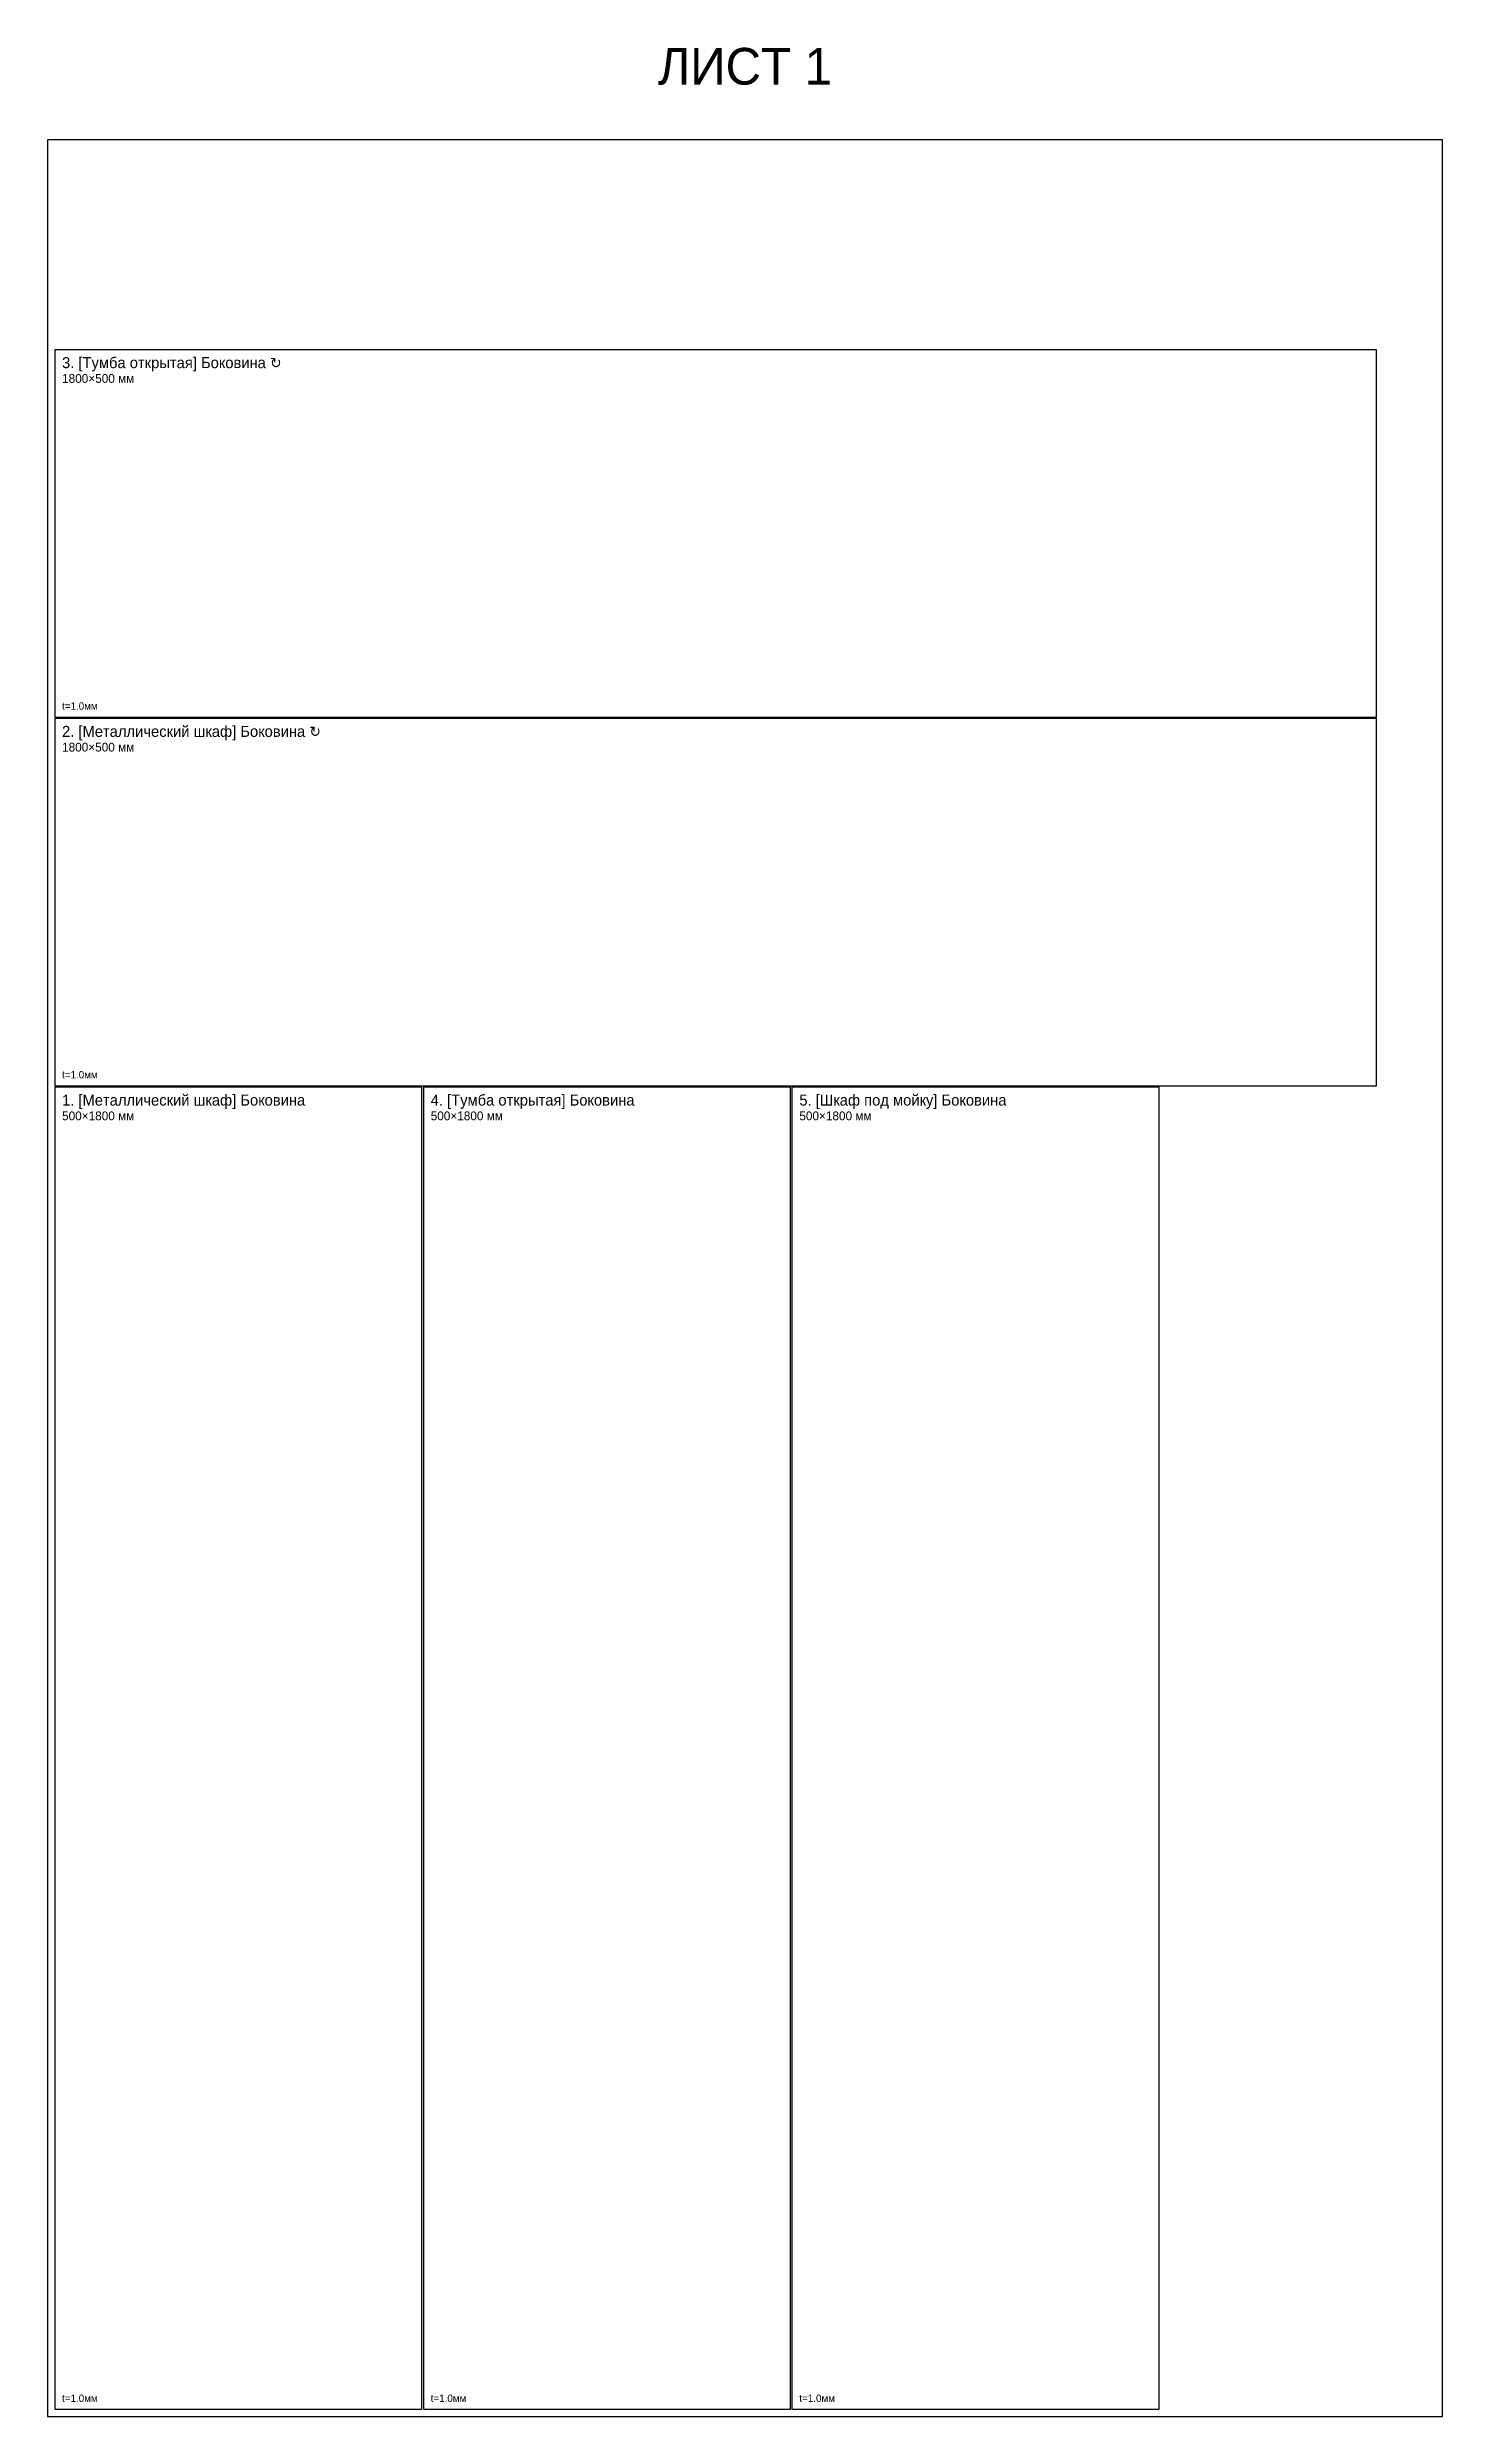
# Model space of a CAD drawing. Header units: metres. Extents: x 0 to 1900, y 0 to 13426.
# Drawn here: x 0 to 1900, y 0 to 3226 of the extents above; entities that cross this region are included whole.
import ezdxf
from ezdxf.enums import TextEntityAlignment as Align

# ---------------------------------------------------------------- set-up
doc = ezdxf.new("R2010")
doc.units = ezdxf.units.M
for name, color, linetype in [('CUT', 5, 'Continuous'), ('SHEET', 1, 'Continuous'), ('TEXT', 7, 'Continuous')]:
    doc.layers.add(name, color=color, linetype=linetype)

msp = doc.modelspace()

# ---------------------------------------------------------------- texts
at = {"layer": 'TEXT', "color": 7}
msp.add_text('ЛИСТ 1', height=50, dxfattribs=at).set_placement((950, 3200), align=Align.MIDDLE_CENTER)
for s, p in [('3. [Тумба открытая] Боковина ↻', (20, 2789)), ('2. [Металлический шкаф] Боковина ↻', (20, 2287)), ('1. [Металлический шкаф] Боковина', (20, 1785)), ('4. [Тумба открытая] Боковина', (522, 1785)), ('5. [Шкаф под мойку] Боковина', (1024, 1785))]:
    msp.add_text(s, height=15, dxfattribs=at).set_placement(p)
at = {"layer": 'TEXT', "color": 3}
for s, p in [('1800×500 мм', (20, 2769)), ('1800×500 мм', (20, 2267)), ('500×1800 мм', (20, 1765)), ('500×1800 мм', (522, 1765)), ('500×1800 мм', (1024, 1765))]:
    msp.add_text(s, height=12, dxfattribs=at).set_placement(p)
at = {"layer": 'TEXT', "color": 8}
for p in [(20, 2324), (20, 1822), (20, 20), (522, 20), (1024, 20)]:
    msp.add_text('t=1.0мм', height=10, dxfattribs=at).set_placement(p)

# ---------------------------------------------------------------- linework, layer by layer
at = {"layer": 'CUT', "color": 5}
for points in [[(10, 2314), (1810, 2314), (1810, 2814), (10, 2814), (10, 2314)], [(10, 1812), (1810, 1812), (1810, 2312), (10, 2312), (10, 1812)], [(10, 10), (510, 10), (510, 1810), (10, 1810), (10, 10)], [(512, 10), (1012, 10), (1012, 1810), (512, 1810), (512, 10)], [(1014, 10), (1514, 10), (1514, 1810), (1014, 1810), (1014, 10)]]:
    msp.add_lwpolyline(points, dxfattribs=at)
at = {"layer": 'SHEET', "color": 1}
msp.add_lwpolyline([(0, 0), (1900, 0), (1900, 3100), (0, 3100), (0, 0)], dxfattribs=at)

msp.set_redraw_order([(e.dxf.handle, doc.entitydb.next_handle()) for e in msp.query("TEXT MTEXT ATTDEF DIMENSION ARC_DIMENSION")])  # texts and dimensions are drawn at this point

doc.saveas('drawing.dxf')
